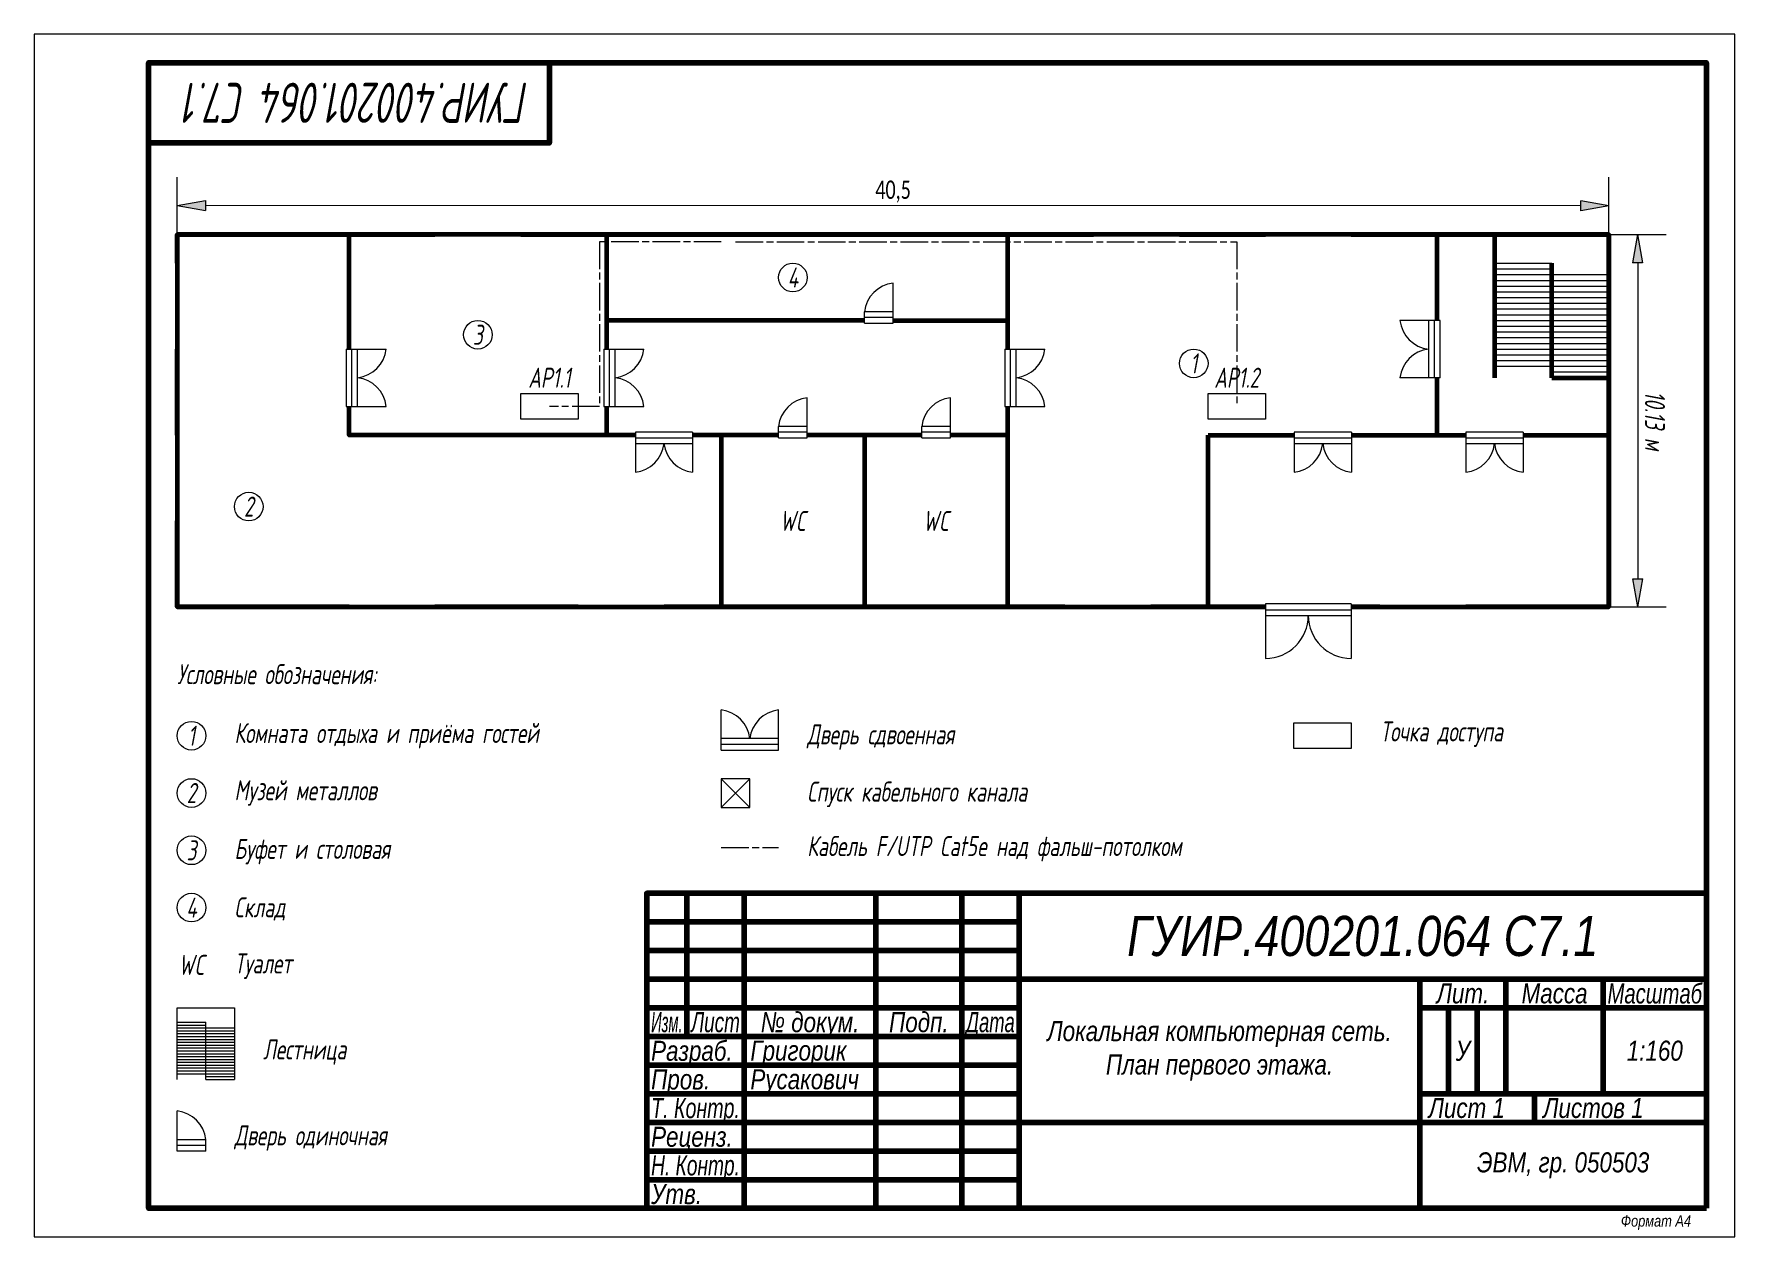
# Model space of a CAD drawing. Header units: inches. Extents: x 0 to 4545, y 0 to 990.
# Drawn here: x 1400 to 1697, y 0 to 210 of the extents above; entities that cross this region are included whole.
import ezdxf
from ezdxf.enums import TextEntityAlignment as Align

# ---------------------------------------------------------------- set-up
doc = ezdxf.new("R2010")
doc.units = ezdxf.units.IN
doc.header["$LTSCALE"] = 0.2
doc.linetypes.add('ACAD_ISO08W100', pattern=[36, 24, -3, 6, -3])
doc.layers.get('0').update_dxf_attribs({"lineweight": 100})
for name, color, linetype, lineweight in [('2 — ЦБИ', 90, 'Continuous', 20), ('2.1 — Текст', 90, 'Continuous', 20), ('Blocks', 3, 'Continuous', 20), ('Twisted pair above the ceiling', 4, 'ACAD_ISO08W100', 20), ('Walls', 253, 'Continuous', 60)]:
    doc.layers.add(name, color=color, linetype=linetype, lineweight=lineweight)
doc.styles.add('Ш-3П', font='ariali.ttf', dxfattribs={"width": 0.8, "height": 3.5})
doc.styles.add('Ш-5', font='ariali.ttf', dxfattribs={"width": 0.8, "height": 5})
doc.styles.add('ШЧ', font='isocpeui.ttf', dxfattribs={"width": 0.7, "height": 5})
picture_1 = doc.add_image_def('image1.png', size_in_pixel=(242, 108))

msp = doc.modelspace()

# ---------------------------------------------------------------- texts
at = {"lineweight": 20, "insert": (1550, 182.5), "char_height": 3.5, "attachment_point": 5, "style": 'ШЧ'}
msp.add_mtext_dynamic_manual_height_columns('{\\fCalibri|b0|i0|c0|p34;\\H0.91667x;40,5}', width=250, gutter_width=90, heights=[0], dxfattribs=at)
at = {"lineweight": 20, "insert": (1683.03, 142.5), "char_height": 3.5, "attachment_point": 5, "rotation": 270, "style": 'ШЧ'}
msp.add_mtext_dynamic_manual_height_columns('10.1{\\fISOCPEUR|b0|i1|c204|p34;3 м }', width=50.1162, gutter_width=90, heights=[4.46], dxfattribs=at)
for s, width, gutter_width, heights, insert, char_height, attachment_point, style in [('{\\fArial|b0|i1|c204|p34;ГУИР.400201.064 }C{\\fArial|b0|i1|c204|p34;7.1}', 120, 250, [0], (1632, 52.5), 7, 5, 'Ш-5'), ('{\\fArial|b0|i1|c204|p34;Лит.}', 15, 250, [0], (1649.5, 42.5), 3.5, 5, 'Ш-3П'), ('\\pxqc;{\\fArial|b0|i1|c204|p34;Масса}', 17, 250, [0], (1665.5, 42.5), 3.5, 5, 'Ш-3П'), ('{\\fArial|b0|i1|c204|p34;Локальная компьютерная сеть. План первого этажа.}', 70, 250, [0], (1607, 32.5), 3.5, 5, 'Ш-3П'), (' {\\fArial|b0|i1|c204|p34;Григорик}', 23, 250, [0], (1524, 32.01), 3.5, 4, 'Ш-3П'), ('\\pxqc;1:160', 18, 90, [0], (1683, 32.5), 3.5, 5, 'Ш-3П'), ('{\\fArial|b0|i1|c204|p34; Русакович}', 23, 250, [0], (1524, 27.01), 3.5, 4, 'Ш-3П'), ('\\pxql;{\\fArial|b0|i1|c204|p34;Лист} 1', 19.5, 250, [0], (1643.5, 22.5), 3.5, 4, 'Ш-3П'), ('{\\fArial|b0|i1|c204|p34;Листов} {\\fArial|b0|i1|c204|p34;1}', 29.5, 250, [5], (1663.5, 22.5), 3.5, 4, 'Ш-3П'), ('{\\fArial|b0|i1|c204|p34;ЭВМ, гр. 050503}', 50, 250, [0], (1667, 12.5), 3.5, 5, 'Ш-3П'), ('\\pxr1.33333;{\\fArial|b0|i1|c204|p34;Формат А4  }', 50, 25, [0], (1692, 2.5), 2, 6, 'Ш-3П')]:
    msp.add_mtext_dynamic_manual_height_columns(s, width=width, gutter_width=gutter_width, heights=heights, dxfattribs=dict(insert=insert, char_height=char_height, attachment_point=attachment_point, style=style))
at = {"layer": '2 — ЦБИ', "style": 'ШЧ', "width": 0.648684}
msp.add_text('ГУИР.400201.064 С7.1 ', height=7, rotation=180, dxfattribs=at).set_placement((1486.5, 201.5), (1423.5, 201.5), align=Align.FIT)
at = {"layer": '2.1 — Текст', "style": 'Ш-3П'}
for s, width, p, p2 in [('Масштаб', 0.71737, (1674.75, 40.75), (1691.25, 40.75)), ('Изм.', 0.524764, (1507.75, 35.75), (1513.25, 35.75)), ('Лист', 0.675192, (1514.75, 35.75), (1523.25, 35.75)), ('Дата', 0.656153, (1562.75, 35.75), (1571.25, 35.75)), ('Т. Контр.', 0.699901, (1507.75, 20.75), (1523.25, 20.75)), ('Н. Контр.', 0.683111, (1507.75, 10.75), (1523.25, 10.75))]:
    msp.add_text(s, height=3.5, dxfattribs=dict(at, width=width)).set_placement(p, p2, align=Align.FIT)
at = {"layer": '2.1 — Текст', "style": 'Ш-3П', "width": 0.8}
for s, p in [('№ докум.', (1535.5, 37.5)), ('Подп.', (1554.5, 37.5)), ('У', (1649.5, 32.5))]:
    msp.add_text(s, height=3.5, dxfattribs=at).set_placement(p, align=Align.MIDDLE_CENTER)
for s, p in [('Разраб.', (1507.75, 32.5)), ('Пров.', (1507.75, 27.5)), ('Реценз.', (1507.75, 17.5)), ('Утв.', (1507.75, 7.5))]:
    msp.add_text(s, height=3.5, dxfattribs=at).set_placement(p, align=Align.MIDDLE_LEFT)
at = {"layer": 'Blocks', "char_height": 3.5, "style": 'ШЧ'}
for s, width, heights, insert, attachment_point in [('4', 5, [0], (1532.5, 167.5), 5), ('3', 5, [0], (1477.5, 157.5), 5), ('1', 5, [0], (1602.5, 152.5), 5), ('2', 5, [0], (1437.5, 127.5), 5), ('\\pxqc;WC', 25, [0], (1545, 125), 6), ('WC', 25, [0], (1557.5, 125), 5), ('{\\fISOCPEUR|b0|i1|c204|p34;Условные обозначения:}', 114.565, [9.03], (1425, 100), 1), ('1', 5, [0], (1427.5, 87.5), 5), ('{\\fISOCPEUR|b0|i1|c204|p34;Комната отдыха и приёма гостей}', 73.6001, [9.5], (1435, 87.5), 4), ('{\\fISOCPEUR|b0|i1|c204|p34;Дверь сдвоенная}', 70, [0], (1535, 87.27), 4), ('{\\fISOCPEUR|b0|i1|c204|p34;Точка доступа}', 70, [0], (1635.07, 87.77), 4), ('2', 5, [0], (1427.5, 77.5), 5), ('{\\fISOCPEUR|b0|i1|c204|p34;Музей металлов}', 70, [0], (1435, 77.5), 4), ('{\\fISOCPEUR|b0|i1|c204|p34;Спуск кабельного канала}', 70, [0], (1535, 77.27), 4), ('3', 5, [0], (1427.5, 67.5), 5), ('{\\fISOCPEUR|b0|i1|c204|p34;Буфет и столовая}', 70, [0], (1435, 67.27), 4), ('{\\fISOCPEUR|b0|i1|c204|p34;Кабель }F/UTP{\\fISOCPEUR|b0|i1|c204|p34; }Cat{\\fISOCPEUR|b0|i1|c204|p34;5}e {\\fISOCPEUR|b0|i1|c204|p34;над фальш-потолком}', 90.1707, [10.38], (1535, 67.77), 4), ('4', 5, [0], (1427.5, 57.5), 5), ('{\\fISOCPEUR|b0|i1|c204|p34;Склад}', 70, [0], (1435, 57.27), 4), ('{\\fISOCPEUR|b0|i1|c204|p34;Туалет}', 70, [0], (1435, 47.27), 4), ('{\\fISOCPEUR|b0|i1|c204|p34;Лестница}', 70, [0], (1440, 32.27), 4), ('{\\fISOCPEUR|b0|i1|c204|p34;Дверь одиночная}', 70, [0], (1435, 17.27), 4)]:
    msp.add_mtext_dynamic_manual_height_columns(s, width=width, gutter_width=90, heights=heights, dxfattribs=dict(at, insert=insert, attachment_point=attachment_point))
at = {"layer": 'Blocks', "lineweight": 0, "char_height": 3.5, "attachment_point": 5, "style": 'ШЧ'}
for s, insert in [('AP{\\fISOCPEUR|b0|i1|c204|p34;1.1}', (1490, 150)), ('AP{\\fISOCPEUR|b0|i1|c204|p34;1.2}', (1610, 150))]:
    msp.add_mtext_dynamic_manual_height_columns(s, width=10, gutter_width=90, heights=[0], dxfattribs=dict(at, insert=insert))
at = {"layer": 'Blocks', "lineweight": 20, "insert": (1427.5, 47.5), "char_height": 3.5, "attachment_point": 5, "style": 'ШЧ'}
msp.add_mtext_dynamic_manual_height_columns('WC', width=5, gutter_width=90, heights=[0], dxfattribs=at)

# ---------------------------------------------------------------- blocks, each defined once
blk = doc.blocks.new('*U21')
at = {"layer": 'Walls', "lineweight": 20}
blk.add_line((-5, 0), (5, 0), dxfattribs=at)
blk = doc.blocks.new('*U22')
at = {"layer": 'Walls', "color": 0, "linetype": 'ByBlock', "lineweight": -2, "transparency": 16777216}
for p in [(0, 18), (0, 17), (0, 16), (0, 15), (0, 14), (0, 13), (0, 12), (0, 11), (0, 10), (0, 9), (0, 8), (0, 7), (0, 6), (0, 5), (0, 4), (0, 3), (0, 2), (0, 1), (0, 0)]:
    blk.add_blockref('*U21', p, dxfattribs=at)
blk = doc.blocks.new('*U23')
at = {"layer": 'Walls', "lineweight": 20}
blk.add_line((-5, 0), (5, 0), dxfattribs=at)
blk = doc.blocks.new('*U24')
at = {"layer": 'Walls', "color": 0, "linetype": 'ByBlock', "lineweight": -2, "transparency": 16777216}
for p in [(0, 18), (0, 17), (0, 16), (0, 15), (0, 14), (0, 13), (0, 12), (0, 11), (0, 10), (0, 9), (0, 8), (0, 7), (0, 6), (0, 5), (0, 4), (0, 3), (0, 2), (0, 1), (0, 0)]:
    blk.add_blockref('*U23', p, dxfattribs=at)
blk = doc.blocks.new('*U45')
at = {"layer": 'Walls', "lineweight": 20}
blk.add_line((-2.5, 0), (2.5, 0), dxfattribs=at)
blk = doc.blocks.new('*U42')
at = {"layer": 'Blocks', "color": 0, "linetype": 'ByBlock', "lineweight": -2, "transparency": 16777216}
for p in [(0, 9), (0, 8.5), (0, 8), (0, 7.5), (0, 7), (0, 6.5), (0, 6), (0, 5.5), (0, 5), (0, 4.5), (0, 4), (0, 3.5), (0, 3), (0, 2.5), (0, 2), (0, 1.5), (0, 1), (0, 0.5), (0, 0)]:
    blk.add_blockref('*U45', p, dxfattribs=at)
blk = doc.blocks.new('*U43')
at = {"layer": 'Walls', "lineweight": 20}
blk.add_line((-2.5, 0), (2.5, 0), dxfattribs=at)
blk = doc.blocks.new('*U44')
at = {"layer": 'Blocks', "color": 0, "linetype": 'ByBlock', "lineweight": -2, "transparency": 16777216}
for p in [(0, 9), (0, 8.5), (0, 8), (0, 7.5), (0, 7), (0, 6.5), (0, 6), (0, 5.5), (0, 5), (0, 4.5), (0, 4), (0, 3.5), (0, 3), (0, 2.5), (0, 2), (0, 1.5), (0, 1), (0, 0.5), (0, 0)]:
    blk.add_blockref('*U43', p, dxfattribs=at)

# ---------------------------------------------------------------- hatches: boundary and pattern name
at = {"lineweight": 20}
h = msp.add_hatch(color=256, dxfattribs=at)
h.dxf.hatch_style = 1
h.paths.add_polyline_path([(1429.92, 180.06), (1429.92, 180.93), (1425, 180.06)])
h.paths.add_polyline_path([(1429.92, 179.19), (1429.92, 180.06), (1425, 180.06)])
h = msp.add_hatch(color=256, dxfattribs=at)
h.dxf.hatch_style = 1
h.paths.add_polyline_path([(1670.08, 180.01), (1670.08, 179.13), (1675, 180)])
h.paths.add_polyline_path([(1670.08, 180.87), (1670.08, 180.01), (1675, 180)])
h = msp.add_hatch(color=256, dxfattribs=at)
h.dxf.hatch_style = 1
h.paths.add_polyline_path([(1679.99, 170.08), (1680.87, 170.08), (1680, 175)])
h.paths.add_polyline_path([(1679.13, 170.08), (1679.99, 170.08), (1680, 175)])
at = {"lineweight": 20, "transparency": 33554559}
h = msp.add_hatch(dxfattribs=at)
h.set_pattern_fill('ANGLE', color=256)
h.set_pattern_definition([(0, (-37.306, -20.364), (0, 6.985), [5.08, -1.905]), (90, (-37.306, -20.364), (-6.985, 4e-16), [5.08, -1.905])])
h.paths.add_polyline_path([(1642.19, 113.34), (1642.19, 113.94), (1641.69, 113.94), (1641.69, 113.34)])
h.paths.add_polyline_path([(1627.69, 113.94), (1627.19, 113.94), (1627.19, 113.34), (1627.69, 113.34)])
at = {"lineweight": 20}
h = msp.add_hatch(color=256, dxfattribs=at)
h.dxf.hatch_style = 1
h.paths.add_polyline_path([(1680.03, 114.92), (1679.15, 114.92), (1680.02, 110)])
h.paths.add_polyline_path([(1680.89, 114.92), (1680.03, 114.92), (1680.02, 110)])

# ---------------------------------------------------------------- linework, layer by layer
for p, q in [((1476, 191), (1490, 191)), ((1514, 60), (1514, 35)), ((1524, 60), (1524, 5)), ((1547, 60), (1547, 5)), ((1562, 60), (1562, 5)), ((1572, 45), (1572, 60)), ((1507, 55), (1572, 55)), ((1507, 50), (1572, 50)), ((1507, 45), (1572, 45)), ((1572, 20), (1572, 45)), ((1572, 45), (1642, 45)), ((1642, 40), (1642, 45)), ((1642, 45), (1657, 45)), ((1674, 45), (1657, 45)), ((1657, 45), (1657, 40)), ((1692, 45), (1674, 45)), ((1674, 45), (1674, 40)), ((1507, 40), (1572, 40)), ((1657, 40), (1642, 40)), ((1642, 40), (1642, 25)), ((1647, 25), (1647, 40)), ((1657, 40), (1652, 40)), ((1652, 40), (1652, 25)), ((1674, 40), (1657, 40)), ((1657, 40), (1657, 25)), ((1692, 40), (1674, 40)), ((1674, 40), (1674, 25)), ((1507, 35), (1572, 35)), ((1507, 30), (1572, 30)), ((1507, 25), (1572, 25)), ((1642, 20), (1642, 25)), ((1642, 25), (1662, 25)), ((1652, 25), (1647, 25)), ((1662, 25), (1662, 20)), ((1662, 25), (1692, 25)), ((1507, 20), (1572, 20)), ((1572, 5), (1572, 20)), ((1572, 20), (1642, 20)), ((1692, 20), (1642, 20)), ((1642, 20), (1642, 5)), ((1507, 15), (1572, 15)), ((1507, 10), (1572, 10)), ((1507, 5), (1692, 5)), ((1692, 5), (1642, 5))]:
    msp.add_line(p, q)
for p, q in [((1425, 175), (1425, 185)), ((1675, 175), (1675, 185)), ((1425, 180.06), (1429.92, 180.93)), ((1425, 180.06), (1429.92, 180.93)), ((1425, 180.06), (1429.92, 179.19)), ((1429.92, 180.93), (1429.92, 179.19)), ((1670.08, 180.01), (1429.92, 180.06)), ((1675, 180), (1670.08, 180.87)), ((1670.08, 179.13), (1670.08, 180.87)), ((1675, 180), (1670.08, 179.13)), ((1675, 180), (1670.08, 179.13)), ((1675, 175), (1685, 175)), ((1680, 175), (1679.13, 170.08)), ((1680, 175), (1680.87, 170.08)), ((1680, 175), (1680.87, 170.08)), ((1680.87, 170.08), (1679.13, 170.08)), ((1680.02, 170.08), (1680.02, 114.92)), ((1680.02, 110), (1679.15, 114.92)), ((1680.02, 110), (1679.15, 114.92)), ((1679.15, 114.92), (1680.89, 114.92)), ((1680.02, 110), (1680.89, 114.92)), ((1675, 110), (1685, 110))]:
    msp.add_line(p, q, dxfattribs=at)
at = {"lineweight": 0}
msp.add_lwpolyline([(1697, 0), (1697, 210), (1400, 210), (1400, 0)], close=True, dxfattribs=at)
msp.add_lwpolyline([(1692, 5), (1692, 205), (1420, 205), (1420, 5)], close=True)
for points in [[(1420, 191), (1490, 191), (1490, 205)], [(1692, 60), (1507, 60), (1507, 5)]]:
    msp.add_lwpolyline(points)
at = {"layer": 'Blocks'}
for p, q in [((1550, 161.5), (1550, 166.5)), ((1545, 160.5), (1545, 161.5)), ((1550, 161.5), (1545, 161.5)), ((1545, 159.5), (1545, 160.5)), ((1550, 160.5), (1545, 160.5)), ((1550, 160.5), (1550, 161.5)), ((1550, 159.5), (1550, 160.5)), ((1545, 159.5), (1550, 159.5)), ((1645.5, 160), (1638.5, 160)), ((1643.5, 160), (1643.5, 150)), ((1644.5, 160), (1644.5, 150)), ((1645.5, 150), (1645.5, 160)), ((1454.5, 155), (1455.5, 155)), ((1454.5, 155), (1454.5, 145)), ((1455.5, 155), (1456.5, 155)), ((1455.5, 145), (1455.5, 155)), ((1456.5, 155), (1461.5, 155)), ((1456.5, 145), (1456.5, 155)), ((1499.5, 155), (1500.5, 155)), ((1499.5, 155), (1499.5, 145)), ((1500.5, 155), (1501.5, 155)), ((1500.5, 145), (1500.5, 155)), ((1501.5, 155), (1506.5, 155)), ((1501.5, 145), (1501.5, 155)), ((1569.5, 155), (1570.5, 155)), ((1569.5, 155), (1569.5, 145)), ((1570.5, 155), (1571.5, 155)), ((1570.5, 145), (1570.5, 155)), ((1571.5, 155), (1576.5, 155)), ((1571.5, 145), (1571.5, 155)), ((1645.5, 150), (1638.5, 150)), ((1535, 141.5), (1535, 146.5)), ((1560, 141.5), (1560, 146.5)), ((1454.5, 145), (1455.5, 145)), ((1455.5, 145), (1456.5, 145)), ((1456.5, 145), (1461.5, 145)), ((1499.5, 145), (1500.5, 145)), ((1500.5, 145), (1501.5, 145)), ((1501.5, 145), (1506.5, 145)), ((1569.5, 145), (1570.5, 145)), ((1570.5, 145), (1571.5, 145)), ((1571.5, 145), (1576.5, 145)), ((1515, 140.5), (1505, 140.5)), ((1505, 140.5), (1505, 139.5)), ((1515, 140.5), (1515, 139.5)), ((1530, 140.5), (1530, 141.5)), ((1535, 141.5), (1530, 141.5)), ((1530, 139.5), (1530, 140.5)), ((1535, 140.5), (1530, 140.5)), ((1535, 140.5), (1535, 141.5)), ((1535, 139.5), (1535, 140.5)), ((1555, 140.5), (1555, 141.5)), ((1560, 141.5), (1555, 141.5)), ((1555, 139.5), (1555, 140.5)), ((1560, 140.5), (1555, 140.5)), ((1560, 140.5), (1560, 141.5)), ((1560, 139.5), (1560, 140.5)), ((1630.02, 140.5), (1620.02, 140.5)), ((1620.02, 140.5), (1620.02, 139.5)), ((1630.02, 140.5), (1630.02, 139.5)), ((1660.02, 140.5), (1650.02, 140.5)), ((1650.02, 140.5), (1650.02, 139.5)), ((1660.02, 140.5), (1660.02, 139.5)), ((1505, 139.5), (1515, 139.5)), ((1505, 139.5), (1505, 138.5)), ((1505, 138.5), (1515, 138.5)), ((1505, 138.5), (1505, 133.5)), ((1515, 139.5), (1515, 138.5)), ((1515, 138.5), (1515, 133.5)), ((1530, 139.5), (1535, 139.5)), ((1555, 139.5), (1560, 139.5)), ((1620.02, 139.5), (1630.02, 139.5)), ((1620.02, 139.5), (1620.02, 138.5)), ((1620.02, 138.5), (1630.02, 138.5)), ((1620.02, 138.5), (1620.02, 133.5)), ((1630.02, 139.5), (1630.02, 138.5)), ((1630.02, 138.5), (1630.02, 133.5)), ((1650.02, 139.5), (1660.02, 139.5)), ((1650.02, 139.5), (1650.02, 138.5)), ((1650.02, 138.5), (1660.02, 138.5)), ((1650.02, 138.5), (1650.02, 133.5)), ((1660.02, 139.5), (1660.02, 138.5)), ((1660.02, 138.5), (1660.02, 133.5)), ((1630, 110.5), (1615, 110.5)), ((1615, 110.5), (1615, 109.5)), ((1630, 110.5), (1630, 109.5)), ((1615, 109.5), (1630, 109.5)), ((1615, 109.5), (1615, 108.5)), ((1615, 108.5), (1630, 108.5)), ((1615, 108.5), (1615, 101)), ((1630, 109.5), (1630, 108.5)), ((1630, 108.5), (1630, 101)), ((1520, 87), (1520, 92)), ((1530, 87), (1530, 92)), ((1520, 86), (1520, 87)), ((1530, 87), (1520, 87)), ((1530, 86), (1530, 87)), ((1520, 85), (1520, 86)), ((1530, 86), (1520, 86)), ((1520, 85), (1530, 85)), ((1530, 85), (1530, 86)), ((1520, 75), (1525, 80)), ((1520, 80), (1525, 75)), ((1430, 27.5), (1430, 37.5)), ((1430, 27.5), (1435, 27.5)), ((1425, 17), (1425, 22)), ((1425, 16), (1425, 17)), ((1425, 17), (1430, 17)), ((1425, 15), (1425, 16)), ((1425, 16), (1430, 16)), ((1430, 15), (1425, 15)), ((1430, 16), (1430, 17)), ((1430, 15), (1430, 16))]:
    msp.add_line(p, q, dxfattribs=at)
msp.add_lwpolyline([(1525, 80), (1520, 80), (1520, 75), (1525, 75), (1525, 80)], dxfattribs=at)
at = {"layer": 'Blocks', "lineweight": 20}
msp.add_lwpolyline([(1425, 27.5), (1425, 40), (1435, 40), (1435, 27.5)], dxfattribs=at)
at = {"layer": 'Blocks'}
for centre in [(1532.5, 167.5), (1477.5, 157.5), (1602.5, 152.5), (1437.5, 127.5), (1427.5, 87.5), (1427.5, 77.5), (1427.5, 67.5), (1427.5, 57.5)]:
    msp.add_circle(centre, 2.5, dxfattribs=at)
for centre, radius, start, end in [((1550.64, 160.86), 5.68, 96.4834, 173.5166), ((1644.14, 160.64), 5.68, 186.4834, 263.5166), ((1455.86, 155.64), 5.68, 276.4834, 353.5166), ((1500.86, 155.64), 5.68, 276.4834, 353.5166), ((1570.86, 155.64), 5.68, 276.4834, 353.5166), ((1644.14, 149.36), 5.68, 96.4834, 173.5166), ((1455.86, 144.36), 5.68, 6.4834, 83.5166), ((1500.86, 144.36), 5.68, 6.4834, 83.5166), ((1570.86, 144.36), 5.68, 6.4834, 83.5166), ((1535.64, 140.86), 5.68, 96.4834, 173.5166), ((1560.64, 140.86), 5.68, 96.4834, 173.5166), ((1504.36, 139.14), 5.68, 276.4834, 353.5166), ((1515.64, 139.14), 5.68, 186.4834, 263.5166), ((1619.38, 139.14), 5.68, 276.4834, 353.5166), ((1630.66, 139.14), 5.68, 186.4834, 263.5166), ((1649.38, 139.14), 5.68, 276.4834, 353.5166), ((1660.66, 139.14), 5.68, 186.4834, 263.5166), ((1615, 108.5), 7.5, 270, 0), ((1630, 108.5), 7.5, 180, 270), ((1519.36, 86.36), 5.68, 6.4834, 83.5166), ((1530.64, 86.36), 5.68, 96.4834, 173.5166), ((1424.36, 16.36), 5.68, 6.4834, 83.5166)]:
    msp.add_arc(centre, radius, start, end, dxfattribs=at)
at = {"layer": 'Twisted pair above the ceiling'}
msp.add_line((1520, 68), (1530, 68), dxfattribs=at)
for points in [[(1520, 173.75), (1500, 173.75), (1498.75, 173.75), (1498.75, 145), (1490, 145)], [(1522.5, 173.75), (1610, 173.75), (1610, 145)]]:
    msp.add_lwpolyline(points, dxfattribs=at)
at = {"layer": 'Walls'}
for p, q in [((1500, 155), (1500, 175)), ((1570, 175), (1570, 155)), ((1645, 160), (1645, 175)), ((1655, 175), (1655, 150)), ((1665, 150), (1665, 170)), ((1545, 160), (1500, 160)), ((1550, 160), (1570, 160)), ((1645, 140), (1645, 150)), ((1665, 150), (1675, 150)), ((1500, 140), (1500, 145)), ((1570, 145), (1570, 110)), ((1605, 110), (1605, 140)), ((1605, 140), (1620.02, 140)), ((1630.02, 140), (1650.02, 140)), ((1660.02, 140), (1675, 140))]:
    msp.add_line(p, q, dxfattribs=at)
for points in [[(1425, 170), (1425, 175), (1470, 175)], [(1630, 110), (1675, 110), (1675, 175), (1425, 175), (1425, 110), (1615, 110)], [(1455, 155), (1455, 175)], [(1485, 175), (1585, 175)], [(1600, 175), (1615, 175)], [(1630, 175), (1675, 175), (1675, 140)], [(1425, 140), (1425, 155)], [(1505, 140), (1455, 140), (1455, 145)], [(1520, 140), (1515, 140)], [(1530, 140), (1520, 140), (1520, 110)], [(1545, 140), (1535, 140)], [(1555, 140), (1545, 140), (1545, 110)], [(1570, 140), (1560, 140)], [(1675, 140), (1675, 110), (1650, 110)], [(1455, 110), (1425, 110), (1425, 125)], [(1495, 110), (1470, 110)], [(1580, 110), (1510, 110)], [(1615, 110), (1595, 110)], [(1635, 110), (1630, 110)]]:
    msp.add_lwpolyline(points, dxfattribs=at)

# ---------------------------------------------------------------- block references
at = {"layer": 'Blocks'}
for name, p in [('*U42', (1427.5, 28.5)), ('*U44', (1432.5, 27.5))]:
    msp.add_blockref(name, p, dxfattribs=at)
at = {"layer": 'Walls'}
for name, p in [('*U22', (1660, 152)), ('*U24', (1670, 150))]:
    msp.add_blockref(name, p, dxfattribs=at)

msp.set_redraw_order([(e.dxf.handle, doc.entitydb.next_handle()) for e in msp.query("TEXT MTEXT ATTDEF DIMENSION ARC_DIMENSION")])  # texts and dimensions are drawn at this point

# ---------------------------------------------------------------- pictures from other files: only their frames are drawn
at = {"lineweight": 0}
image = msp.add_image(picture_1, insert=(1485, 142.77), size_in_units=(10, 4.46), dxfattribs=at)
image.dxf.flags = 15
image = msp.add_image(picture_1, insert=(1605, 142.77), size_in_units=(10, 4.46), dxfattribs=at)
image.dxf.flags = 15
image = msp.add_image(picture_1, insert=(1620, 85.27), size_in_units=(10, 4.46), dxfattribs=at)
image.dxf.flags = 15

doc.saveas('drawing.dxf')
